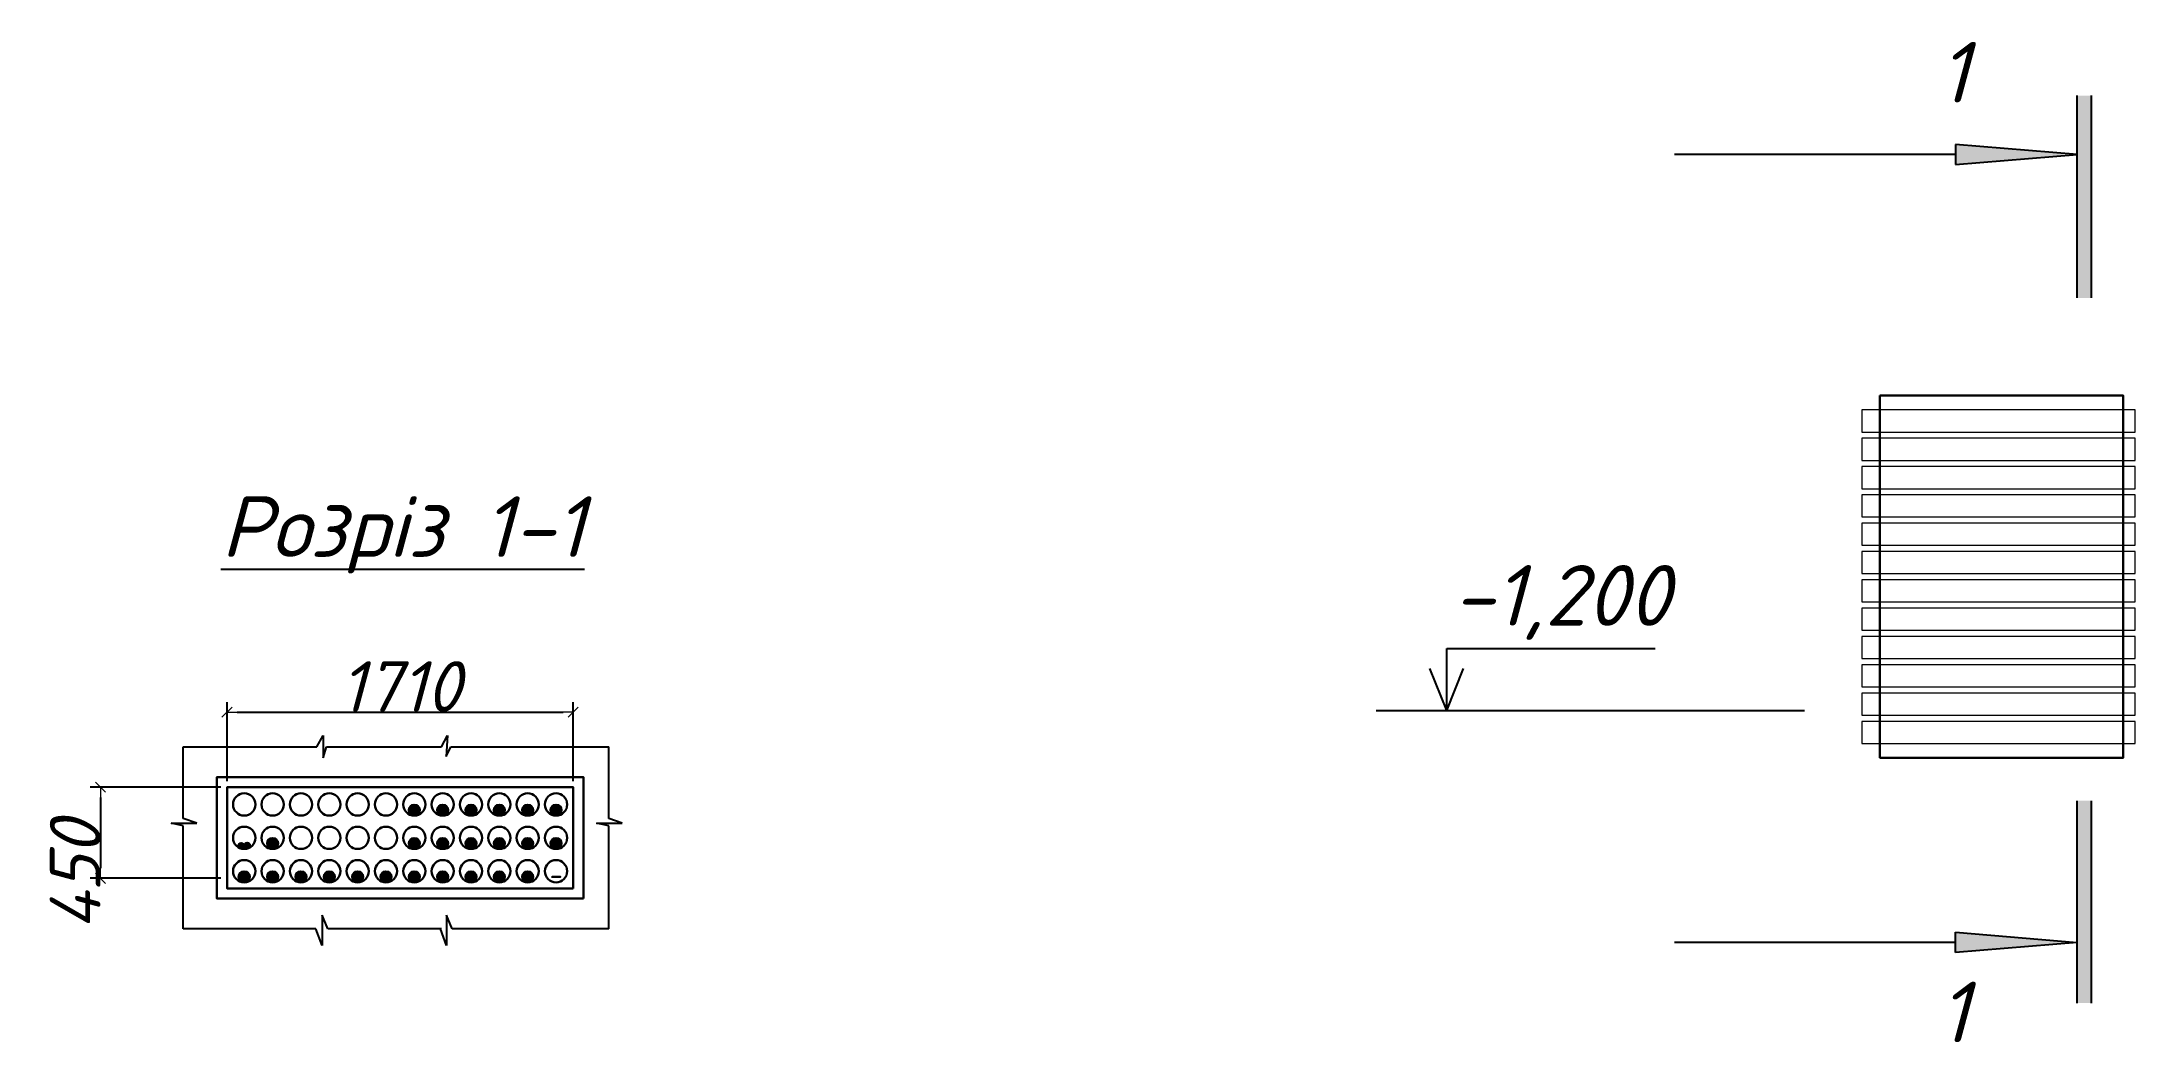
# Model space of a CAD drawing. Header units: millimetres. Extents: x 128978 to 991105, y 88203 to 186654.
# Drawn here: x 128978 to 139315, y 116091 to 121035 of the extents above; entities that cross this region are included whole.
import ezdxf
from ezdxf.enums import TextEntityAlignment as Align

# ---------------------------------------------------------------- set-up
doc = ezdxf.new("R2010")
doc.units = ezdxf.units.MM
doc.layers.get('Defpoints').update_dxf_attribs({"color": 140})
doc.layers.add('E_Розп. мережі', color=5, linetype='Continuous', lineweight=30)
doc.styles.add('GOST 2.304', font='isocpeui.ttf')
doc.dimstyles.new('СГЕНЕРИР_СТИЛЬ__23', dxfattribs={"dimtxt": 250, "dimasz": 50, "dimexe": 50, "dimexo": 30, "dimgap": 0.09, "dimtad": 1, "dimdec": 0, "dimzin": 0, "dimdsep": 46, "dimtxsty": 'GOST 2.304', "dimblk": 'ARROWHEAD_6', "dimcen": 0.09, "dimclrd": 256, "dimclre": 256, "dimclrt": 256, "dimazin": 0, "dimtfac": 1, "dimtdec": 0, "dimtmove": 0, "dimatfit": 3, "dimfxl": 1, "dimtolj": 1, "dimtzin": 0, "dimarcsym": 0})

msp = doc.modelspace()

# ---------------------------------------------------------------- texts
at = {"style": 'GOST 2.304'}
for s, p in [('%%UРозріз 1-1', (130759.5, 118638.7)), ('-1,200', (136479.8, 118299.2))]:
    msp.add_text(s, height=300, dxfattribs=at).set_placement(p, align=Align.MIDDLE_CENTER)
at = {"char_height": 300, "attachment_point": 6, "style": 'GOST 2.304'}
for insert in [(138494.2, 120885), (138494.2, 116240.1)]:
    msp.add_mtext('1', dxfattribs=dict(at, insert=insert))

# ---------------------------------------------------------------- blocks, each defined once
blk = doc.blocks.new('ARROWHEAD_6')
at = {"color": 0, "linetype": 'Continuous', "lineweight": 0}
for p, q in [((0, 0), (-1, 0)), ((-0.5, -0.5), (0.5, 0.5))]:
    blk.add_line(p, q, dxfattribs=at)
blk = doc.blocks.new('*D13')
at = {"lineweight": -2, "transparency": 16777216}
for p, q in [((129892, 117381), (129892, 117772)), ((131602, 117381), (131602, 117772)), ((129942, 117722), (131552, 117722))]:
    blk.add_line(p, q, dxfattribs=at)
at = {"layer": 'Defpoints', "color": 0, "transparency": 16777216}
for p in [(131602, 117722), (129892, 117351), (131602, 117351)]:
    blk.add_point(p, dxfattribs=at)
at = {"lineweight": -2, "transparency": 16777216, "xscale": 50, "yscale": 50, "zscale": 50, "rotation": 180}
blk.add_blockref('ARROWHEAD_6', (129892, 117722), dxfattribs=at)
at = {"lineweight": -2, "transparency": 16777216, "xscale": 50, "yscale": 50, "zscale": 50}
blk.add_blockref('ARROWHEAD_6', (131602, 117722), dxfattribs=at)
at = {"transparency": 16777216, "insert": (130747, 117849), "char_height": 250, "attachment_point": 5, "style": 'GOST 2.304'}
blk.add_mtext('\\A1;1710', dxfattribs=at)
blk = doc.blocks.new('*D14')
at = {"lineweight": -2, "transparency": 16777216}
for p, q in [((129862, 117351), (129217, 117351)), ((129267, 117301), (129267, 116951)), ((129862, 116901), (129217, 116901))]:
    blk.add_line(p, q, dxfattribs=at)
at = {"layer": 'Defpoints', "color": 0, "transparency": 16777216}
for p in [(129892, 117351), (129267, 116901), (129892, 116901)]:
    blk.add_point(p, dxfattribs=at)
at = {"lineweight": -2, "transparency": 16777216, "xscale": 50, "yscale": 50, "zscale": 50}
for p, rotation in [((129267, 117351), 90), ((129267, 116901), 270)]:
    blk.add_blockref('ARROWHEAD_6', p, dxfattribs=dict(at, rotation=rotation))
at = {"transparency": 16777216, "insert": (129142, 116916), "char_height": 250, "attachment_point": 5, "rotation": 90, "style": 'GOST 2.304'}
blk.add_mtext('\\A1;450', dxfattribs=at)
blk = doc.blocks.new('вавва')
h = blk.add_hatch(color=0)
edge = h.paths.add_edge_path()
edge.add_arc((174989, 356364), 300, 0, 360)
at = {"color": 0}
blk.add_circle((174989, 356364), 300, dxfattribs=at)

# ---------------------------------------------------------------- dimensions: what is measured, and where the dimension line sits
dim = msp.add_linear_dim(base=(131602.1, 117722), p1=(129892.1, 117350.9), p2=(131602.1, 117350.9), dimstyle='СГЕНЕРИР_СТИЛЬ__23')
dim.commit()
dim.dimension.update_dxf_attribs({"geometry": '*D13', "text_midpoint": (130747.1, 117848.7)})
dim = msp.add_linear_dim(base=(129266.9, 116900.9), p1=(129892.1, 117350.9), p2=(129892.1, 116900.9), angle=90, dimstyle='СГЕНЕРИР_СТИЛЬ__23')
dim.commit()
dim.dimension.update_dxf_attribs({"geometry": '*D14', "text_midpoint": (129266.9, 116915.9), "dimtype": 160})

# ---------------------------------------------------------------- hatches: boundary and pattern name
at = {"linetype": 'Continuous', "lineweight": 0}
for points in [[(139028.2, 119769.4), (139098.2, 119769.4), (139098.2, 120769.4), (139028.2, 120769.4)], [(138428.2, 120528), (139028.2, 120478), (138428.2, 120428)], [(139028.2, 116284), (139098.2, 116284), (139098.2, 117284), (139028.2, 117284)], [(138428.2, 116534), (139028.2, 116584), (138428.2, 116634)]]:
    msp.add_hatch(color=256, dxfattribs=at).paths.add_polyline_path(points)

# ---------------------------------------------------------------- linework, layer by layer
at = {"linetype": 'Continuous'}
for p, q in [((139028.2, 119769.4), (139028.2, 120769.4)), ((139098.2, 120769.4), (139098.2, 119769.4)), ((138428.2, 120478), (137040.8, 120478)), ((138428.2, 120528), (138428.2, 120428)), ((139028.2, 120478), (138428.2, 120528)), ((138428.2, 120428), (139028.2, 120478)), ((139028.2, 116284), (139028.2, 117284)), ((139098.2, 117284), (139098.2, 116284)), ((138428.2, 116534), (138428.2, 116634)), ((138428.2, 116634), (139028.2, 116584)), ((138428.2, 116584), (137040.8, 116584)), ((139028.2, 116584), (138428.2, 116534))]:
    msp.add_line(p, q, dxfattribs=at)
for p, q in [((135915.3, 117730, -1017119.6), (135915.3, 118036.5, -1017119.6)), ((135915.3, 118036.5, -1017119.6), (136944.7, 118036.5, -1017119.6)), ((135915.3, 117730, -1017119.6), (135832.5, 117938.6, -1017119.6)), ((135915.3, 117730, -1017119.6), (135998.2, 117938.6, -1017119.6)), ((137683, 117728.6), (135567.8, 117728.6)), ((129676.3, 117550), (130336.3, 117550)), ((129676.3, 117195.8), (129676.3, 117550)), ((129938.4, 117550), (130336.3, 117550)), ((130336.3, 117550), (130366.2, 117605.9)), ((130366.2, 117605.9), (130366.2, 117496.8)), ((130366.2, 117496.8), (130383.6, 117550)), ((130383.6, 117550), (130950.9, 117550)), ((130383.6, 117550), (130950.9, 117550)), ((130950.9, 117550), (130980.7, 117605.9)), ((130980.7, 117605.9), (130974.2, 117503.3)), ((130974.2, 117503.3), (130998.1, 117550)), ((130998.1, 117550), (131777.2, 117550)), ((131777.2, 117195.8), (131777.2, 117550)), ((129676.3, 117160.3), (129615.9, 117174.1)), ((129615.9, 117174.1), (129743.3, 117174.1)), ((129743.3, 117174.1), (129676.3, 117195.8)), ((129676.3, 116651.3), (129676.3, 117160.3)), ((131777.2, 117160.3), (131716.8, 117174.1)), ((131716.8, 117174.1), (131844.1, 117174.1)), ((131844.1, 117174.1), (131777.2, 117195.8)), ((131777.2, 116651.3), (131777.2, 117160.3)), ((130389.4, 116651.3), (130361.8, 116719.4)), ((130361.8, 116719.4), (130361.8, 116568.8)), ((131003.9, 116651.3), (130976.4, 116719.4)), ((130976.4, 116719.4), (130976.4, 116568.8)), ((130331.1, 116651.3), (129676.3, 116651.3)), ((130361.8, 116568.8), (130331.1, 116651.3)), ((130950.9, 116651.3), (130389.4, 116651.3)), ((130976.4, 116568.8), (130945.6, 116651.3)), ((131777.2, 116651.3), (131003.9, 116651.3))]:
    msp.add_line(p, q)
at = {"color": 241, "lineweight": 15, "true_color": 0xf7abae}
for points in [[(137966.2, 119216.6), (137966.2, 119106.6), (139315.1, 119106.6), (139315.1, 119216.6)], [(137966.2, 119076.6), (137966.2, 118966.6), (139315.1, 118966.6), (139315.1, 119076.6)], [(137966.2, 118936.6), (137966.2, 118826.6), (139315.1, 118826.6), (139315.1, 118936.6)], [(137966.2, 118796.6), (137966.2, 118686.6), (139315.1, 118686.6), (139315.1, 118796.6)], [(137966.2, 118656.6), (137966.2, 118546.6), (139315.1, 118546.6), (139315.1, 118656.6)], [(137966.2, 118516.6), (137966.2, 118406.6), (139315.1, 118406.6), (139315.1, 118516.6)], [(137966.2, 118376.6), (137966.2, 118266.6), (139315.1, 118266.6), (139315.1, 118376.6)], [(137966.2, 118236.6), (137966.2, 118126.6), (139315.1, 118126.6), (139315.1, 118236.6)], [(137966.2, 118096.6), (137966.2, 117986.6), (139315.1, 117986.6), (139315.1, 118096.6)], [(137966.2, 117956.6), (137966.2, 117846.6), (139315.1, 117846.6), (139315.1, 117956.6)], [(137966.2, 117816.6), (137966.2, 117706.6), (139315.1, 117706.6), (139315.1, 117816.6)], [(137966.2, 117676.6), (137966.2, 117566.6), (139315.1, 117566.6), (139315.1, 117676.6)]]:
    msp.add_lwpolyline(points, close=True, dxfattribs=at)
at = {"color": 1}
msp.add_lwpolyline([(131497.7, 116909.9), (131537.7, 116909.9), (131537.7, 116905.9), (131497.7, 116905.9)], close=True, dxfattribs=at)
at = {"lineweight": 30}
for centre in [(129977.1, 117265.9), (130117.1, 117265.9), (130257.1, 117265.9), (130397.1, 117265.9), (130537.1, 117265.9), (130677.1, 117265.9), (130817.1, 117265.9), (130957.1, 117265.9), (131097.1, 117265.9), (131237.1, 117265.9), (131377.1, 117265.9), (131517.1, 117265.9), (129977.1, 117100.9), (130117.1, 117100.9), (130257.1, 117100.9), (130397.1, 117100.9), (130537.1, 117100.9), (130677.1, 117100.9), (130817.1, 117100.9), (130957.1, 117100.9), (131097.1, 117100.9), (131237.1, 117100.9), (131377.1, 117100.9), (131517.1, 117100.9), (129977.1, 116935.9), (130117.1, 116935.9), (130257.1, 116935.9), (130397.1, 116935.9), (130537.1, 116935.9), (130677.1, 116935.9), (130817.1, 116935.9), (130957.1, 116935.9), (131097.1, 116935.9), (131237.1, 116935.9), (131377.1, 116935.9), (131517.1, 116935.9)]:
    msp.add_circle(centre, 55, dxfattribs=at)
at = {"layer": 'E_Розп. мережі', "color": 5, "lineweight": 30}
for points in [[(138055, 119286.6), (138055, 117496.6), (139256.1, 117496.6), (139256.1, 119286.6)], [(131652.1, 116800.9), (131652.1, 117400.9), (129842.1, 117400.9), (129842.1, 116800.9)], [(131602.1, 116850.9), (131602.1, 117350.9), (129892.1, 117350.9), (129892.1, 116850.9)]]:
    msp.add_lwpolyline(points, close=True, dxfattribs=at)

# ---------------------------------------------------------------- block references
at = {"color": 1}
for p, xscale, yscale, zscale in [((114776.4, 84571.7), 0.09166666667442769, 0.09166666667442769, 0.09166666667442769), ((114916.4, 84571.7), 0.09166666667442769, 0.09166666667442769, 0.09166666667442769), ((115056.4, 84571.7), 0.09166666667442769, 0.09166666667442769, 0.09166666667442769), ((115196.4, 84571.7), 0.09166666667442769, 0.09166666667442769, 0.09166666667442769), ((115336.4, 84571.7), 0.09166666667442769, 0.09166666667442769, 0.09166666667442769), ((115476.4, 84571.7), 0.09166666667442769, 0.09166666667442769, 0.09166666667442769), ((121942, 100729), 0.04583333333721384, 0.04583333333721384, 0.04583333333721384), ((121971.2, 100730.4), 0.04583333333721384, 0.04583333333721384, 0.04583333333721384), ((114076.4, 84406.7), 0.09166666667442769, 0.09166666667442769, 0.09166666667442769), ((114776.4, 84406.7), 0.09166666667442769, 0.09166666667442769, 0.09166666667442769), ((114916.4, 84406.7), 0.09166666667442769, 0.09166666667442769, 0.09166666667442769), ((115056.4, 84406.7), 0.09166666667442769, 0.09166666667442769, 0.09166666667442769), ((115196.4, 84406.7), 0.09166666667442769, 0.09166666667442769, 0.09166666667442769), ((115336.4, 84406.7), 0.09166666667442769, 0.09166666667442769, 0.09166666667442769), ((115476.4, 84406.7), 0.09166666667442769, 0.09166666667442769, 0.09166666667442769), ((113936.4, 84241.7), 0.09166666667442769, 0.09166666667442769, 0.09166666667442769), ((114076.4, 84241.7), 0.09166666667442769, 0.09166666667442769, 0.09166666667442769), ((114216.4, 84241.7), 0.09166666667442769, 0.09166666667442769, 0.09166666667442769), ((114356.4, 84241.7), 0.09166666667442769, 0.09166666667442769, 0.09166666667442769), ((114496.4, 84241.7), 0.09166666667442769, 0.09166666667442769, 0.09166666667442769), ((114636.4, 84241.7), 0.09166666667442769, 0.09166666667442769, 0.09166666667442769), ((114776.4, 84241.7), 0.09166666667442769, 0.09166666667442769, 0.09166666667442769), ((114916.4, 84241.7), 0.09166666667442769, 0.09166666667442769, 0.09166666667442769), ((115056.4, 84241.7), 0.09166666667442769, 0.09166666667442769, 0.09166666667442769), ((115196.4, 84241.7), 0.09166666667442769, 0.09166666667442769, 0.09166666667442769), ((115336.4, 84241.7), 0.09166666667442769, 0.09166666667442769, 0.09166666667442769)]:
    msp.add_blockref('вавва', p, dxfattribs=dict(at, xscale=xscale, yscale=yscale, zscale=zscale))

msp.set_redraw_order([(e.dxf.handle, doc.entitydb.next_handle()) for e in msp.query("TEXT MTEXT ATTDEF DIMENSION ARC_DIMENSION")])  # texts and dimensions are drawn at this point

doc.saveas('drawing.dxf')
